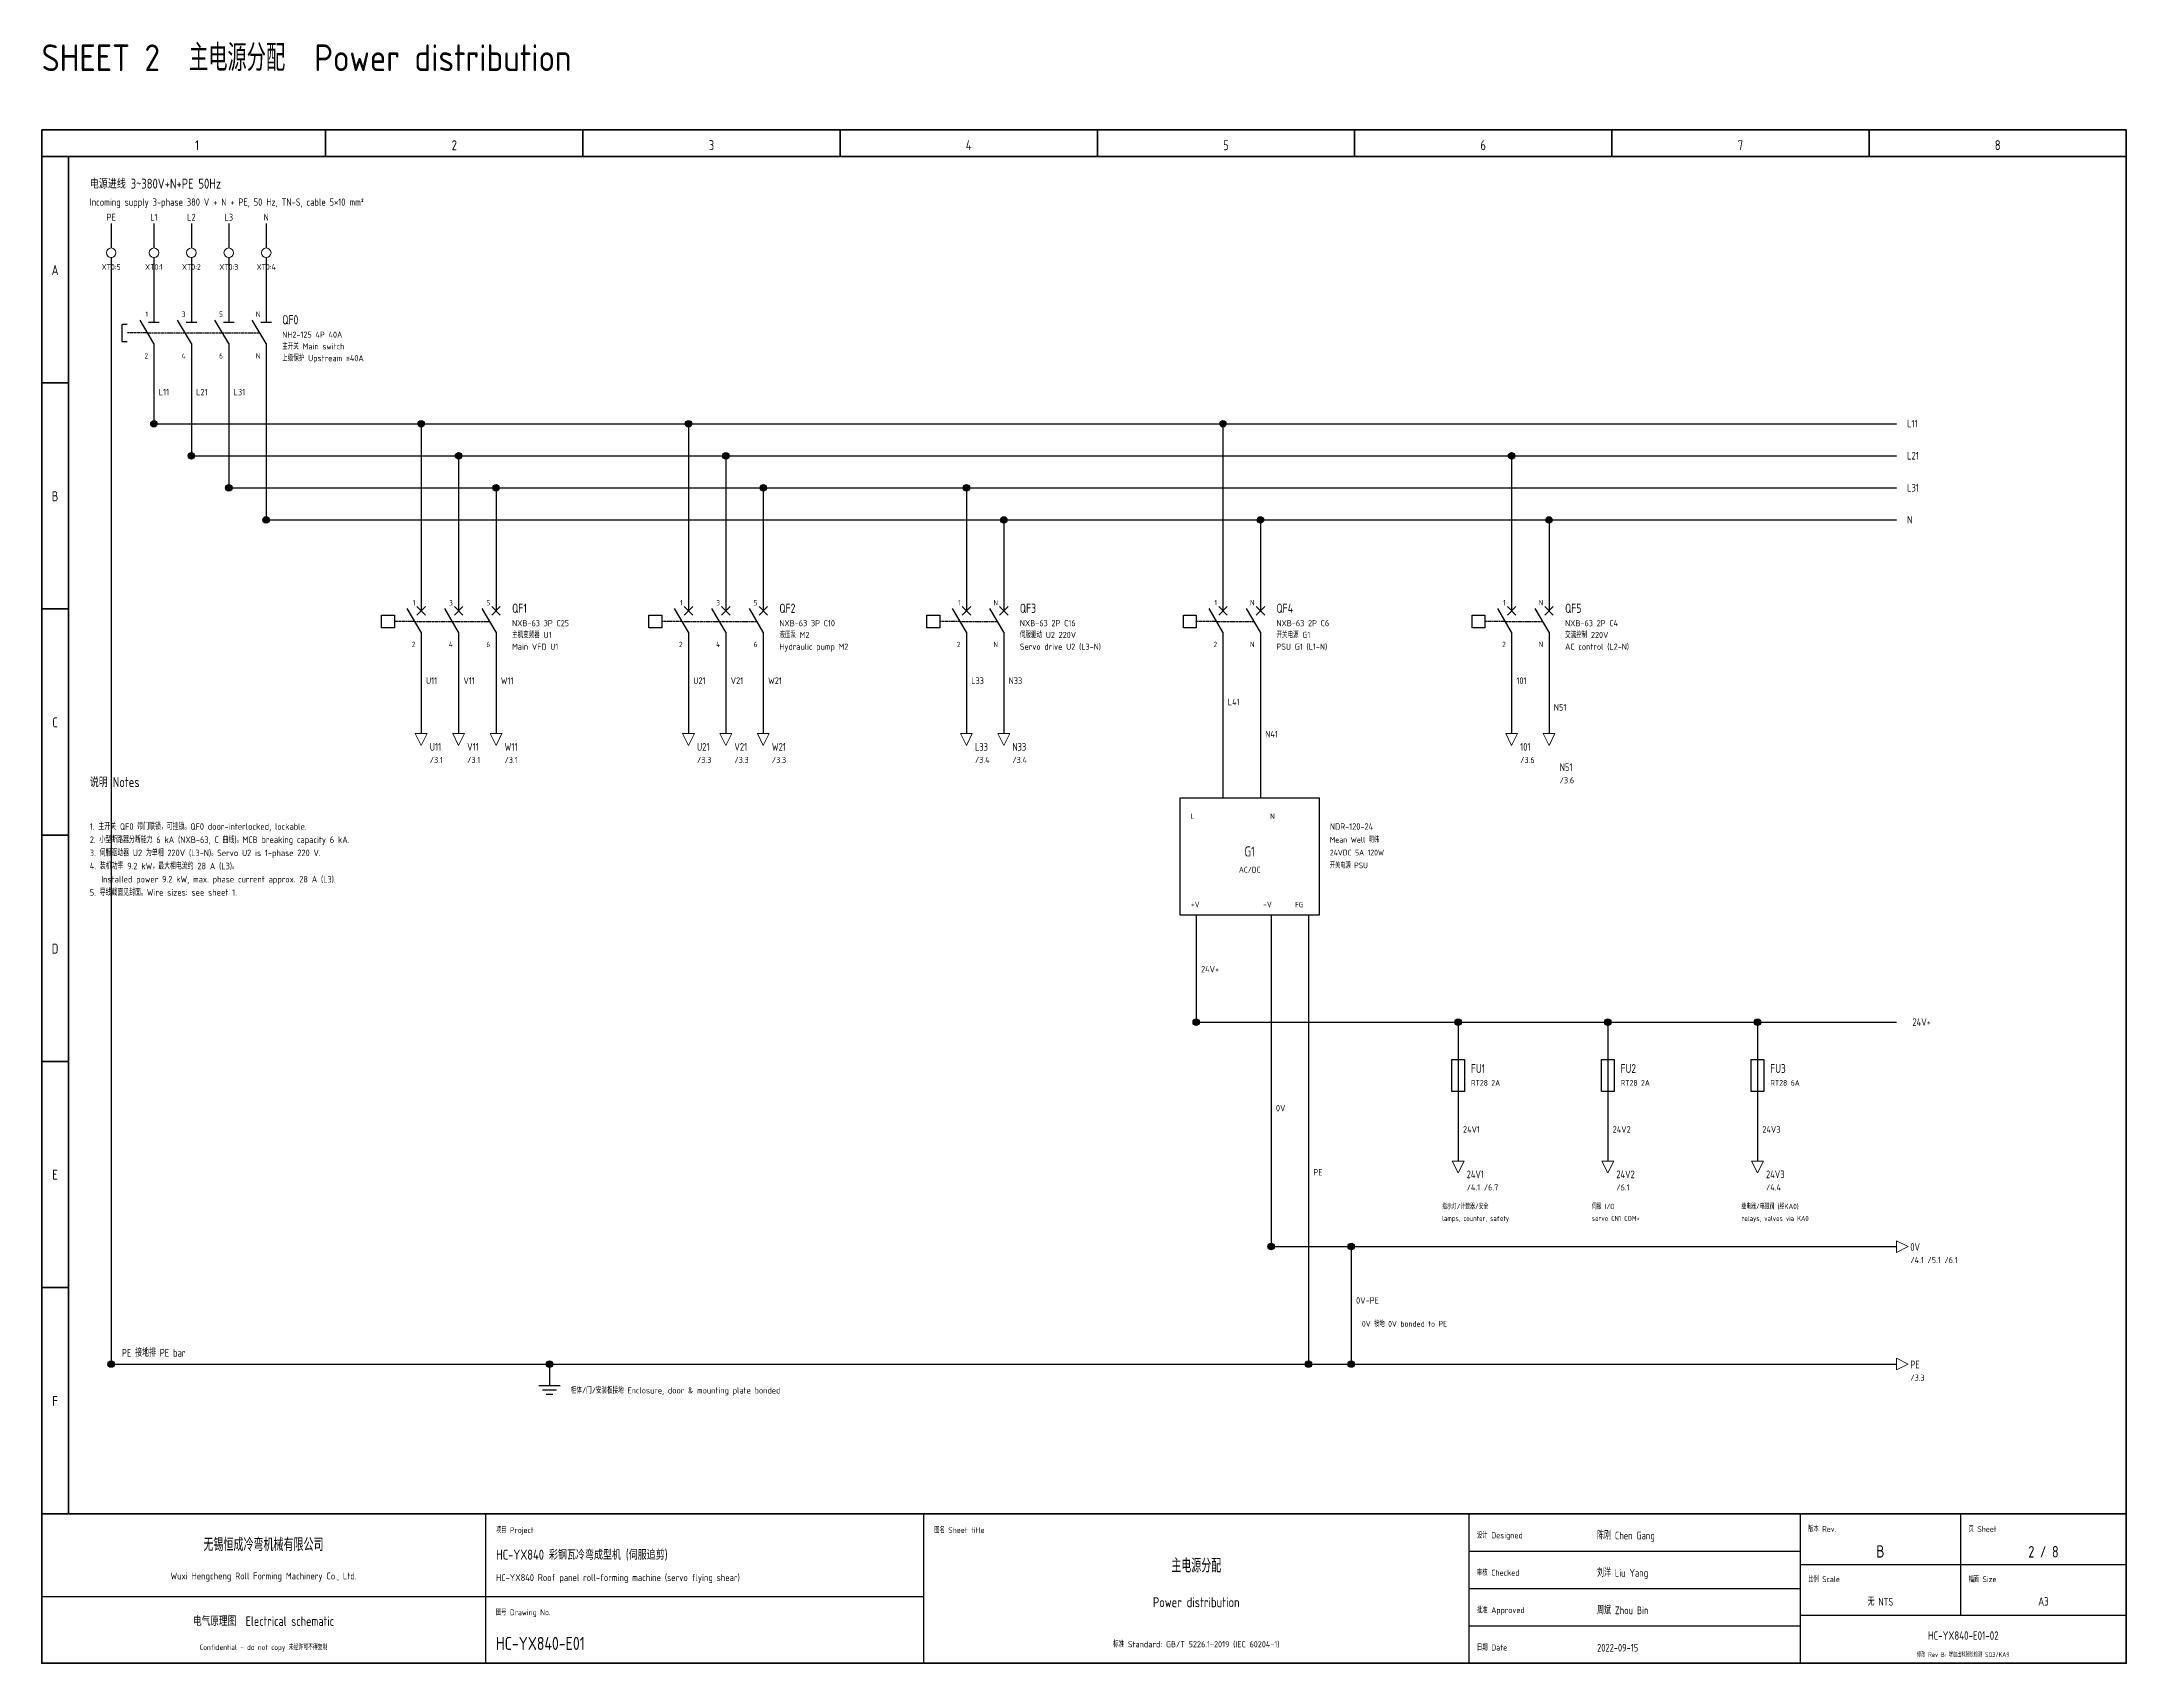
# Model space of a CAD drawing. Header units: millimetres. Extents: x 25 to 1765, y 5 to 309.
# Drawn here: x 25 to 415, y 5 to 308.5 of the extents above; entities that cross this region are included whole.
import ezdxf
from ezdxf.enums import TextEntityAlignment as Align

# ---------------------------------------------------------------- set-up
doc = ezdxf.new("R2010")
doc.units = ezdxf.units.MM
doc.header["$LTSCALE"] = 0.25
doc.linetypes.add('DASHED', pattern=[1.524, 1.27, -0.254])
for name, color, linetype, lineweight in [('FRAME', 8, 'Continuous', 50), ('NOTE', 7, 'Continuous', 18), ('PIN', 8, 'Continuous', 13), ('SYM', 7, 'Continuous', 25), ('TAG', 3, 'Continuous', 25), ('TERM', 6, 'Continuous', 18), ('TEXT', 7, 'Continuous', 18), ('TITLE', 8, 'Continuous', 25), ('WIRE', 1, 'Continuous', 30), ('WIRENO', 4, 'Continuous', 13), ('XREF', 5, 'Continuous', 13)]:
    doc.layers.add(name, color=color, linetype=linetype, lineweight=lineweight)
doc.styles.add('GB', font='gbenor.shx', dxfattribs={"bigfont": 'gbcbig.shx'})

msp = doc.modelspace()

# ---------------------------------------------------------------- texts
at = {"layer": 'FRAME', "style": 'GB', "width": 0.9}
for s, p in [('1', (54.062, 288.2)), ('2', (102.188, 288.2)), ('3', (150.312, 288.2)), ('4', (198.438, 288.2)), ('5', (246.562, 288.2)), ('6', (294.688, 288.2)), ('7', (342.812, 288.2)), ('8', (390.938, 288.2)), ('A', (27.5, 264.833)), ('B', (27.5, 222.5)), ('C', (27.5, 180.167)), ('D', (27.5, 137.833)), ('E', (27.5, 95.5)), ('F', (27.5, 53.167))]:
    msp.add_text(s, height=1.872, dxfattribs=at).set_placement(p, align=Align.CENTER)
at = {"layer": 'NOTE', "style": 'GB', "width": 0.9}
for s, height, p in [('电源进线 3~380V+N+PE 50Hz', 1.872, (34, 281)), ('Incoming supply 3-phase 380 V + N + PE, 50 Hz, TN-S, cable 5×10 mm²', 1.368, (34, 277.8)), ('说明 Notes', 1.872, (34, 169)), ('1. 主开关 QF0 带门联锁，可挂锁。QF0 door-interlocked, lockable.', 1.224, (34, 161)), ('2. 小型断路器分断能力 6 kA (NXB-63, C 曲线)。MCB breaking capacity 6 kA.', 1.224, (34, 158.535)), ('3. 伺服驱动器 U2 为单相 220V (L3-N)。Servo U2 is 1-phase 220 V.', 1.224, (34, 156.07)), ('4. 装机功率 9.2 kW，最大相电流约 28 A (L3)。', 1.224, (34, 153.605)), ('   Installed power 9.2 kW, max. phase current approx. 28 A (L3).', 1.224, (34, 151.14)), ('5. 导线截面见封面。Wire sizes: see sheet 1.', 1.224, (34, 148.675))]:
    msp.add_text(s, height=height, dxfattribs=at).set_placement(p)
at = {"layer": 'PIN', "style": 'GB', "width": 0.9}
for s, p in [('1', (44.9, 257)), ('3', (51.9, 257)), ('5', (58.9, 257)), ('N', (65.9, 257)), ('2', (44.9, 249.2)), ('4', (51.9, 249.2)), ('6', (58.9, 249.2)), ('N', (65.9, 249.2)), ('1', (94.9, 203)), ('3', (101.9, 203)), ('5', (108.9, 203)), ('1', (144.9, 203)), ('3', (151.9, 203)), ('5', (158.9, 203)), ('1', (196.9, 203)), ('N', (203.9, 203)), ('1', (244.9, 203)), ('N', (251.9, 203)), ('1', (298.9, 203)), ('N', (305.9, 203)), ('2', (94.9, 195.2)), ('4', (101.9, 195.2)), ('6', (108.9, 195.2)), ('2', (144.9, 195.2)), ('4', (151.9, 195.2)), ('6', (158.9, 195.2)), ('2', (196.9, 195.2)), ('N', (203.9, 195.2)), ('2', (244.9, 195.2)), ('N', (251.9, 195.2)), ('2', (298.9, 195.2)), ('N', (305.9, 195.2))]:
    msp.add_text(s, height=1.008, dxfattribs=at).set_placement(p, align=Align.RIGHT)
for s, height, p in [('L', 1.08, (240, 163)), ('N', 1.08, (254.8, 163)), ('+V', 1.08, (240, 146.5)), ('-V', 1.08, (253.5, 146.5)), ('FG', 1.008, (259.5, 146.5))]:
    msp.add_text(s, height=height, dxfattribs=at).set_placement(p)
at = {"layer": 'TAG', "style": 'GB', "width": 0.9}
for s, height, p in [('QF0', 1.728, (70, 255.6)), ('QF1', 1.728, (113, 201.6)), ('QF2', 1.728, (163, 201.6)), ('QF3', 1.728, (208, 201.6)), ('QF4', 1.728, (256, 201.6)), ('QF5', 1.728, (310, 201.6)), ('FU1', 1.656, (292.4, 115.5)), ('FU2', 1.656, (320.4, 115.5)), ('FU3', 1.656, (348.4, 115.5))]:
    msp.add_text(s, height=height, dxfattribs=at).set_placement(p)
msp.add_text('G1', height=1.872, dxfattribs=at).set_placement((251, 156), align=Align.CENTER)
at = {"layer": 'TERM', "style": 'GB', "width": 0.9}
for s, p in [('XT0:5', (38, 265.8)), ('XT0:1', (46, 265.8)), ('XT0:2', (53, 265.8)), ('XT0:3', (60, 265.8)), ('XT0:4', (67, 265.8))]:
    msp.add_text(s, height=1.08, dxfattribs=at).set_placement(p, align=Align.CENTER)
at = {"layer": 'TEXT', "style": 'GB', "width": 0.9}
for s, height, p in [('NH2-125 4P 40A', 1.152, (70, 253.1)), ('上级保护 Upstream ≤40A', 1.152, (70, 248.7)), ('主开关 Main switch', 1.152, (70, 250.9)), ('NXB-63 3P C25', 1.152, (113, 199.1)), ('NXB-63 3P C10', 1.152, (163, 199.1)), ('NXB-63 2P C16', 1.152, (208, 199.1)), ('NXB-63 2P C6', 1.152, (256, 199.1)), ('NXB-63 2P C4', 1.152, (310, 199.1)), ('主机变频器 U1', 1.152, (113, 196.9)), ('Main VFD U1', 1.152, (113, 194.7)), ('液压泵 M2', 1.152, (163, 196.9)), ('Hydraulic pump M2', 1.152, (163, 194.7)), ('伺服驱动 U2 220V', 1.152, (208, 196.9)), ('Servo drive U2 (L3-N)', 1.152, (208, 194.7)), ('开关电源 G1', 1.152, (256, 196.9)), ('PSU G1 (L1-N)', 1.152, (256, 194.7)), ('交流控制 220V', 1.152, (310, 196.9)), ('AC control (L2-N)', 1.152, (310, 194.7)), ('NDR-120-24', 1.224, (266, 161)), ('24VDC 5A 120W', 1.08, (266, 156.2)), ('Mean Well 明纬', 1.08, (266, 158.6)), ('开关电源 PSU', 1.08, (266, 153.8)), ('RT28 2A', 1.08, (292.4, 113.1)), ('RT28 2A', 1.08, (320.4, 113.1)), ('RT28 6A', 1.08, (348.4, 113.1)), ('指示灯/计数器/安全', 1.008, (287, 90)), ('伺服 I/O', 1.008, (315, 90)), ('继电器/电磁阀 (经KA0)', 1.008, (343, 90)), ('lamps, counter, safety', 0.936, (287, 87.8)), ('servo CN1 COM+', 0.936, (315, 87.8)), ('relays, valves via KA0', 0.936, (343, 87.8)), ('0V 接地 0V bonded to PE', 1.08, (272, 68)), ('柜体/门/安装板接地 Enclosure, door & mounting plate bonded', 1.152, (124, 55.5))]:
    msp.add_text(s, height=height, dxfattribs=at).set_placement(p)
msp.add_text('AC/DC', height=1.08, dxfattribs=at).set_placement((251, 153), align=Align.CENTER)
at = {"layer": 'TITLE', "style": 'GB'}
msp.add_text('SHEET 2  主电源分配  Power distribution', height=5, dxfattribs=at).set_placement((25, 303))
at = {"layer": 'TITLE', "style": 'GB', "width": 0.9}
for s, height, p in [('无锡恒成冷弯机械有限公司', 2.448, (66.5, 26)), ('主电源分配', 2.592, (241, 22)), ('B', 2.304, (369, 24.8)), ('2 / 8', 2.16, (399.5, 24.8)), ('Wuxi Hengcheng Roll Forming Machinery Co., Ltd.', 1.296, (66.5, 20.7)), ('Power distribution', 1.872, (241, 15.5)), ('无 NTS', 1.44, (369, 15.8)), ('A3', 1.584, (399.5, 15.8)), ('电气原理图  Electrical schematic', 1.8, (66.5, 12)), ('Confidential - do not copy 未经许可不得复制', 1.008, (66.5, 7.5)), ('标准 Standard: GB/T 5226.1-2019 (IEC 60204-1)', 1.152, (241, 8)), ('HC-YX840-E01-02', 1.584, (384.5, 9.4)), ('修改 Rev B: 增加出料超长检测 SQ3/KA9', 0.864, (384.5, 6.2))]:
    msp.add_text(s, height=height, dxfattribs=at).set_placement(p, align=Align.CENTER)
for s, height, p in [('项目 Project', 1.08, (110, 29.4)), ('图名 Sheet title', 1.08, (192, 29.4)), ('设计 Designed', 1.116, (293.5, 28.4)), ('陈刚 Chen Gang', 1.44, (316, 28.2)), ('版本 Rev.', 1.08, (355.5, 29.6)), ('页 Sheet', 1.08, (385.5, 29.6)), ('HC-YX840 彩钢瓦冷弯成型机 (伺服追剪)', 1.872, (110, 24.4)), ('HC-YX840 Roof panel roll-forming machine (servo flying shear)', 1.296, (110, 20.4)), ('审核 Checked', 1.116, (293.5, 21.4)), ('刘洋 Liu Yang', 1.44, (316, 21.2)), ('比例 Scale', 1.08, (355.5, 20.2)), ('幅面 Size', 1.08, (385.5, 20.2)), ('批准 Approved', 1.116, (293.5, 14.4)), ('周斌 Zhou Bin', 1.44, (316, 14.2)), ('图号 Drawing No.', 1.08, (110, 14)), ('HC-YX840-E01', 2.448, (110, 7.5)), ('日期 Date', 1.116, (293.5, 7.4)), ('2022-09-15', 1.44, (316, 7.2))]:
    msp.add_text(s, height=height, dxfattribs=at).set_placement(p)
at = {"layer": 'WIRENO', "style": 'GB', "width": 0.9}
for s, p in [('PE', (38, 275)), ('L1', (46, 275)), ('L2', (53, 275)), ('L3', (60, 275)), ('N', (67, 275))]:
    msp.add_text(s, height=1.296, dxfattribs=at).set_placement(p, align=Align.CENTER)
for s, height, p in [('L11', 1.224, (46.9, 242.3)), ('L21', 1.224, (53.9, 242.3)), ('L31', 1.224, (60.9, 242.3)), ('L11', 1.44, (374, 236.3)), ('L21', 1.44, (374, 230.3)), ('L31', 1.44, (374, 224.3)), ('N', 1.44, (374, 218.3)), ('U11', 1.224, (96.9, 188.3)), ('V11', 1.224, (103.9, 188.3)), ('W11', 1.224, (110.9, 188.3)), ('U21', 1.224, (146.9, 188.3)), ('V21', 1.224, (153.9, 188.3)), ('W21', 1.224, (160.9, 188.3)), ('L33', 1.224, (198.9, 188.3)), ('N33', 1.224, (205.9, 188.3)), ('101', 1.224, (300.9, 188.3)), ('L41', 1.224, (246.9, 184.3)), ('N51', 1.224, (307.9, 183.3)), ('N41', 1.224, (253.9, 178.3)), ('24V+', 1.224, (241.9, 134.3)), ('24V+', 1.44, (375, 124.3)), ('0V', 1.224, (255.9, 108.3)), ('24V1', 1.224, (290.9, 104.3)), ('24V2', 1.224, (318.9, 104.3)), ('24V3', 1.224, (346.9, 104.3)), ('PE', 1.224, (262.9, 96.3)), ('0V-PE', 1.224, (270.9, 72.3)), ('PE 接地排 PE bar', 1.44, (40, 62.4))]:
    msp.add_text(s, height=height, dxfattribs=at).set_placement(p)
at = {"layer": 'XREF', "style": 'GB', "width": 0.9}
for s, height, p in [('U11', 1.44, (97.6, 175.8)), ('V11', 1.44, (104.6, 175.8)), ('W11', 1.44, (111.6, 175.8)), ('U21', 1.44, (147.6, 175.8)), ('V21', 1.44, (154.6, 175.8)), ('W21', 1.44, (161.6, 175.8)), ('L33', 1.44, (199.6, 175.8)), ('N33', 1.44, (206.6, 175.8)), ('101', 1.44, (301.6, 175.8)), ('/3.1', 1.152, (97.6, 173.5)), ('/3.1', 1.152, (104.6, 173.5)), ('/3.1', 1.152, (111.6, 173.5)), ('/3.3', 1.152, (147.6, 173.5)), ('/3.3', 1.152, (154.6, 173.5)), ('/3.3', 1.152, (161.6, 173.5)), ('/3.4', 1.152, (199.6, 173.5)), ('/3.4', 1.152, (206.6, 173.5)), ('/3.6', 1.152, (301.6, 173.5)), ('N51', 1.44, (309, 172)), ('/3.6', 1.152, (309, 169.7)), ('24V1', 1.44, (291.6, 95.8)), ('/4.1 /6.7', 1.152, (291.6, 93.5)), ('24V2', 1.44, (319.6, 95.8)), ('/6.1', 1.152, (319.6, 93.5)), ('24V3', 1.44, (347.6, 95.8)), ('/4.4', 1.152, (347.6, 93.5)), ('0V', 1.44, (374.6, 82.2)), ('/4.1 /5.1 /6.1', 1.152, (374.6, 79.9)), ('/3.3', 1.152, (374.6, 57.9)), ('PE', 1.44, (374.6, 60.2))]:
    msp.add_text(s, height=height, dxfattribs=at).set_placement(p)

# ---------------------------------------------------------------- hatches: boundary and pattern name
at = {"layer": 'WIRE'}
h = msp.add_hatch(color=7, dxfattribs=at)
edge = h.paths.add_edge_path()
edge.add_arc((46, 237), 0.6, 0, 360)
h = msp.add_hatch(color=7, dxfattribs=at)
edge = h.paths.add_edge_path()
edge.add_arc((96, 237), 0.6, 0, 360)
h = msp.add_hatch(color=7, dxfattribs=at)
edge = h.paths.add_edge_path()
edge.add_arc((146, 237), 0.6, 0, 360)
h = msp.add_hatch(color=7, dxfattribs=at)
edge = h.paths.add_edge_path()
edge.add_arc((246, 237), 0.6, 0, 360)
h = msp.add_hatch(color=7, dxfattribs=at)
edge = h.paths.add_edge_path()
edge.add_arc((53, 231), 0.6, 0, 360)
h = msp.add_hatch(color=7, dxfattribs=at)
edge = h.paths.add_edge_path()
edge.add_arc((103, 231), 0.6, 0, 360)
h = msp.add_hatch(color=7, dxfattribs=at)
edge = h.paths.add_edge_path()
edge.add_arc((153, 231), 0.6, 0, 360)
h = msp.add_hatch(color=7, dxfattribs=at)
edge = h.paths.add_edge_path()
edge.add_arc((300, 231), 0.6, 0, 360)
h = msp.add_hatch(color=7, dxfattribs=at)
edge = h.paths.add_edge_path()
edge.add_arc((60, 225), 0.6, 0, 360)
h = msp.add_hatch(color=7, dxfattribs=at)
edge = h.paths.add_edge_path()
edge.add_arc((110, 225), 0.6, 0, 360)
h = msp.add_hatch(color=7, dxfattribs=at)
edge = h.paths.add_edge_path()
edge.add_arc((160, 225), 0.6, 0, 360)
h = msp.add_hatch(color=7, dxfattribs=at)
edge = h.paths.add_edge_path()
edge.add_arc((198, 225), 0.6, 0, 360)
h = msp.add_hatch(color=7, dxfattribs=at)
edge = h.paths.add_edge_path()
edge.add_arc((67, 219), 0.6, 0, 360)
h = msp.add_hatch(color=7, dxfattribs=at)
edge = h.paths.add_edge_path()
edge.add_arc((205, 219), 0.6, 0, 360)
h = msp.add_hatch(color=7, dxfattribs=at)
edge = h.paths.add_edge_path()
edge.add_arc((253, 219), 0.6, 0, 360)
h = msp.add_hatch(color=7, dxfattribs=at)
edge = h.paths.add_edge_path()
edge.add_arc((307, 219), 0.6, 0, 360)
h = msp.add_hatch(color=7, dxfattribs=at)
edge = h.paths.add_edge_path()
edge.add_arc((241, 125), 0.6, 0, 360)
h = msp.add_hatch(color=7, dxfattribs=at)
edge = h.paths.add_edge_path()
edge.add_arc((290, 125), 0.6, 0, 360)
h = msp.add_hatch(color=7, dxfattribs=at)
edge = h.paths.add_edge_path()
edge.add_arc((318, 125), 0.6, 0, 360)
h = msp.add_hatch(color=7, dxfattribs=at)
edge = h.paths.add_edge_path()
edge.add_arc((346, 125), 0.6, 0, 360)
h = msp.add_hatch(color=7, dxfattribs=at)
edge = h.paths.add_edge_path()
edge.add_arc((255, 83), 0.6, 0, 360)
h = msp.add_hatch(color=7, dxfattribs=at)
edge = h.paths.add_edge_path()
edge.add_arc((270, 83), 0.6, 0, 360)
h = msp.add_hatch(color=7, dxfattribs=at)
edge = h.paths.add_edge_path()
edge.add_arc((38, 61), 0.6, 0, 360)
h = msp.add_hatch(color=7, dxfattribs=at)
edge = h.paths.add_edge_path()
edge.add_arc((120, 61), 0.6, 0, 360)
h = msp.add_hatch(color=7, dxfattribs=at)
edge = h.paths.add_edge_path()
edge.add_arc((262, 61), 0.6, 0, 360)
h = msp.add_hatch(color=7, dxfattribs=at)
edge = h.paths.add_edge_path()
edge.add_arc((270, 61), 0.6, 0, 360)

# ---------------------------------------------------------------- linework, layer by layer
at = {"layer": 'FRAME'}
for p, q in [((78.125, 292), (78.125, 287)), ((126.25, 292), (126.25, 287)), ((174.375, 292), (174.375, 287)), ((222.5, 292), (222.5, 287)), ((270.625, 292), (270.625, 287)), ((318.75, 292), (318.75, 287)), ((366.875, 292), (366.875, 287)), ((25, 287), (415, 287)), ((30, 287), (30, 33)), ((25, 244.667), (30, 244.667)), ((25, 202.333), (30, 202.333)), ((25, 160), (30, 160)), ((25, 117.667), (30, 117.667)), ((25, 75.333), (30, 75.333)), ((25, 33), (415, 33))]:
    msp.add_line(p, q, dxfattribs=at)
msp.add_lwpolyline([(25, 292), (415, 292), (415, 5), (25, 5)], close=True, dxfattribs=at)
at = {"layer": 'SYM'}
for p, q in [((46, 259), (46, 256)), ((53, 259), (53, 256)), ((60, 259), (60, 256)), ((67, 259), (67, 256)), ((46, 252), (43.4, 256.4)), ((45, 256), (47, 256)), ((53, 252), (50.4, 256.4)), ((52, 256), (54, 256)), ((60, 252), (57.4, 256.4)), ((59, 256), (61, 256)), ((67, 252), (64.4, 256.4)), ((66, 256), (68, 256)), ((46, 252), (46, 249)), ((53, 252), (53, 249)), ((60, 252), (60, 249)), ((67, 252), (67, 249)), ((95.2, 202.8), (96.8, 201.2)), ((95.2, 201.2), (96.8, 202.8)), ((96, 205), (96, 202)), ((102.2, 202.8), (103.8, 201.2)), ((102.2, 201.2), (103.8, 202.8)), ((103, 205), (103, 202)), ((109.2, 202.8), (110.8, 201.2)), ((109.2, 201.2), (110.8, 202.8)), ((110, 205), (110, 202)), ((145.2, 202.8), (146.8, 201.2)), ((145.2, 201.2), (146.8, 202.8)), ((146, 205), (146, 202)), ((152.2, 202.8), (153.8, 201.2)), ((152.2, 201.2), (153.8, 202.8)), ((153, 205), (153, 202)), ((159.2, 202.8), (160.8, 201.2)), ((159.2, 201.2), (160.8, 202.8)), ((160, 205), (160, 202)), ((197.2, 202.8), (198.8, 201.2)), ((197.2, 201.2), (198.8, 202.8)), ((198, 205), (198, 202)), ((204.2, 202.8), (205.8, 201.2)), ((204.2, 201.2), (205.8, 202.8)), ((205, 205), (205, 202)), ((245.2, 202.8), (246.8, 201.2)), ((245.2, 201.2), (246.8, 202.8)), ((246, 205), (246, 202)), ((252.2, 202.8), (253.8, 201.2)), ((252.2, 201.2), (253.8, 202.8)), ((253, 205), (253, 202)), ((299.2, 202.8), (300.8, 201.2)), ((299.2, 201.2), (300.8, 202.8)), ((300, 205), (300, 202)), ((306.2, 202.8), (307.8, 201.2)), ((306.2, 201.2), (307.8, 202.8)), ((307, 205), (307, 202)), ((96, 198), (93.4, 202.4)), ((103, 198), (100.4, 202.4)), ((110, 198), (107.4, 202.4)), ((146, 198), (143.4, 202.4)), ((153, 198), (150.4, 202.4)), ((160, 198), (157.4, 202.4)), ((198, 198), (195.4, 202.4)), ((205, 198), (202.4, 202.4)), ((246, 198), (243.4, 202.4)), ((253, 198), (250.4, 202.4)), ((300, 198), (297.4, 202.4)), ((307, 198), (304.4, 202.4)), ((96, 198), (96, 195)), ((103, 198), (103, 195)), ((110, 198), (110, 195)), ((146, 198), (146, 195)), ((153, 198), (153, 195)), ((160, 198), (160, 195)), ((198, 198), (198, 195)), ((205, 198), (205, 195)), ((246, 198), (246, 195)), ((253, 198), (253, 195)), ((300, 198), (300, 195)), ((307, 198), (307, 195)), ((290, 119), (290, 111)), ((318, 119), (318, 111)), ((346, 119), (346, 111)), ((118, 57), (122, 57)), ((118.7, 56.2), (121.3, 56.2)), ((119.4, 55.4), (120.6, 55.4))]:
    msp.add_line(p, q, dxfattribs=at)
at = {"layer": 'SYM', "linetype": 'DASHED'}
for p, q in [((44.7, 254), (41, 254)), ((44.7, 254), (65.7, 254)), ((94.7, 200), (91, 200)), ((94.7, 200), (108.7, 200)), ((144.7, 200), (141, 200)), ((144.7, 200), (158.7, 200)), ((196.7, 200), (193, 200)), ((196.7, 200), (203.7, 200)), ((244.7, 200), (241, 200)), ((244.7, 200), (251.7, 200)), ((298.7, 200), (295, 200)), ((298.7, 200), (305.7, 200))]:
    msp.add_line(p, q, dxfattribs=at)
at = {"layer": 'SYM'}
msp.add_lwpolyline([(41, 255.6), (40, 255.6), (40, 252.4), (41, 252.4)], dxfattribs=at)
for points in [[(88.6, 201.2), (91, 201.2), (91, 198.8), (88.6, 198.8)], [(138.6, 201.2), (141, 201.2), (141, 198.8), (138.6, 198.8)], [(190.6, 201.2), (193, 201.2), (193, 198.8), (190.6, 198.8)], [(238.6, 201.2), (241, 201.2), (241, 198.8), (238.6, 198.8)], [(292.6, 201.2), (295, 201.2), (295, 198.8), (292.6, 198.8)], [(238, 167), (264, 167), (264, 145), (238, 145)], [(288.8, 118), (291.2, 118), (291.2, 112), (288.8, 112)], [(316.8, 118), (319.2, 118), (319.2, 112), (316.8, 112)], [(344.8, 118), (347.2, 118), (347.2, 112), (344.8, 112)]]:
    msp.add_lwpolyline(points, close=True, dxfattribs=at)
at = {"layer": 'TERM'}
for centre in [(38, 269), (46, 269), (53, 269), (60, 269), (67, 269)]:
    msp.add_circle(centre, 0.9, dxfattribs=at)
at = {"layer": 'TITLE'}
for p, q in [((108, 33), (108, 5)), ((190, 33), (190, 5)), ((292, 33), (292, 5)), ((354, 33), (354, 5)), ((384, 33), (384, 14)), ((292, 26), (354, 26)), ((354, 23.5), (415, 23.5)), ((25, 17.5), (108, 17.5)), ((108, 17.5), (190, 17.5)), ((292, 19), (354, 19)), ((292, 12), (354, 12)), ((354, 14), (415, 14))]:
    msp.add_line(p, q, dxfattribs=at)
at = {"layer": 'WIRE'}
for p, q in [((38, 274.5), (38, 269.9)), ((46, 274.5), (46, 269.9)), ((53, 274.5), (53, 269.9)), ((60, 274.5), (60, 269.9)), ((67, 274.5), (67, 269.9)), ((38, 268.1), (38, 61)), ((46, 268.1), (46, 259)), ((53, 268.1), (53, 259)), ((60, 268.1), (60, 259)), ((67, 268.1), (67, 259)), ((46, 249), (46, 237)), ((53, 249), (53, 231)), ((60, 249), (60, 225)), ((67, 249), (67, 219)), ((46, 237), (372, 237)), ((96, 237), (96, 205)), ((146, 237), (146, 205)), ((246, 237), (246, 205)), ((53, 231), (372, 231)), ((103, 231), (103, 205)), ((153, 231), (153, 205)), ((300, 231), (300, 205)), ((60, 225), (372, 225)), ((110, 225), (110, 205)), ((160, 225), (160, 205)), ((198, 225), (198, 205)), ((67, 219), (372, 219)), ((205, 219), (205, 205)), ((253, 219), (253, 205)), ((307, 219), (307, 205)), ((96, 195), (96, 179)), ((103, 195), (103, 179)), ((110, 195), (110, 179)), ((146, 195), (146, 179)), ((153, 195), (153, 179)), ((160, 195), (160, 179)), ((198, 195), (198, 179)), ((205, 195), (205, 179)), ((246, 195), (246, 167)), ((253, 195), (253, 167)), ((300, 195), (300, 179)), ((307, 195), (307, 179)), ((241, 145), (241, 125)), ((255, 145), (255, 83)), ((262, 145), (262, 61)), ((241, 125), (372, 125)), ((290, 125), (290, 119)), ((318, 125), (318, 119)), ((346, 125), (346, 119)), ((290, 111), (290, 99)), ((318, 111), (318, 99)), ((346, 111), (346, 99)), ((255, 83), (372, 83)), ((270, 83), (270, 61)), ((38, 61), (372, 61)), ((120, 61), (120, 57))]:
    msp.add_line(p, q, dxfattribs=at)
for centre in [(46, 237), (96, 237), (146, 237), (246, 237), (53, 231), (103, 231), (153, 231), (300, 231), (60, 225), (110, 225), (160, 225), (198, 225), (67, 219), (205, 219), (253, 219), (307, 219), (241, 125), (290, 125), (318, 125), (346, 125), (255, 83), (270, 83), (38, 61), (120, 61), (262, 61), (270, 61)]:
    msp.add_circle(centre, 0.6, dxfattribs=at)
at = {"layer": 'XREF'}
for points in [[(96, 176.8), (94.9, 179), (97.1, 179)], [(103, 176.8), (101.9, 179), (104.1, 179)], [(110, 176.8), (108.9, 179), (111.1, 179)], [(146, 176.8), (144.9, 179), (147.1, 179)], [(153, 176.8), (151.9, 179), (154.1, 179)], [(160, 176.8), (158.9, 179), (161.1, 179)], [(198, 176.8), (196.9, 179), (199.1, 179)], [(205, 176.8), (203.9, 179), (206.1, 179)], [(300, 176.8), (298.9, 179), (301.1, 179)], [(307, 176.8), (305.9, 179), (308.1, 179)], [(290, 96.8), (288.9, 99), (291.1, 99)], [(318, 96.8), (316.9, 99), (319.1, 99)], [(346, 96.8), (344.9, 99), (347.1, 99)], [(374.2, 83), (372, 84.1), (372, 81.9)], [(374.2, 61), (372, 62.1), (372, 59.9)]]:
    msp.add_lwpolyline(points, close=True, dxfattribs=at)

msp.set_redraw_order([(e.dxf.handle, doc.entitydb.next_handle()) for e in msp.query("TEXT MTEXT ATTDEF DIMENSION ARC_DIMENSION")])  # texts and dimensions are drawn at this point

doc.saveas('drawing.dxf')
